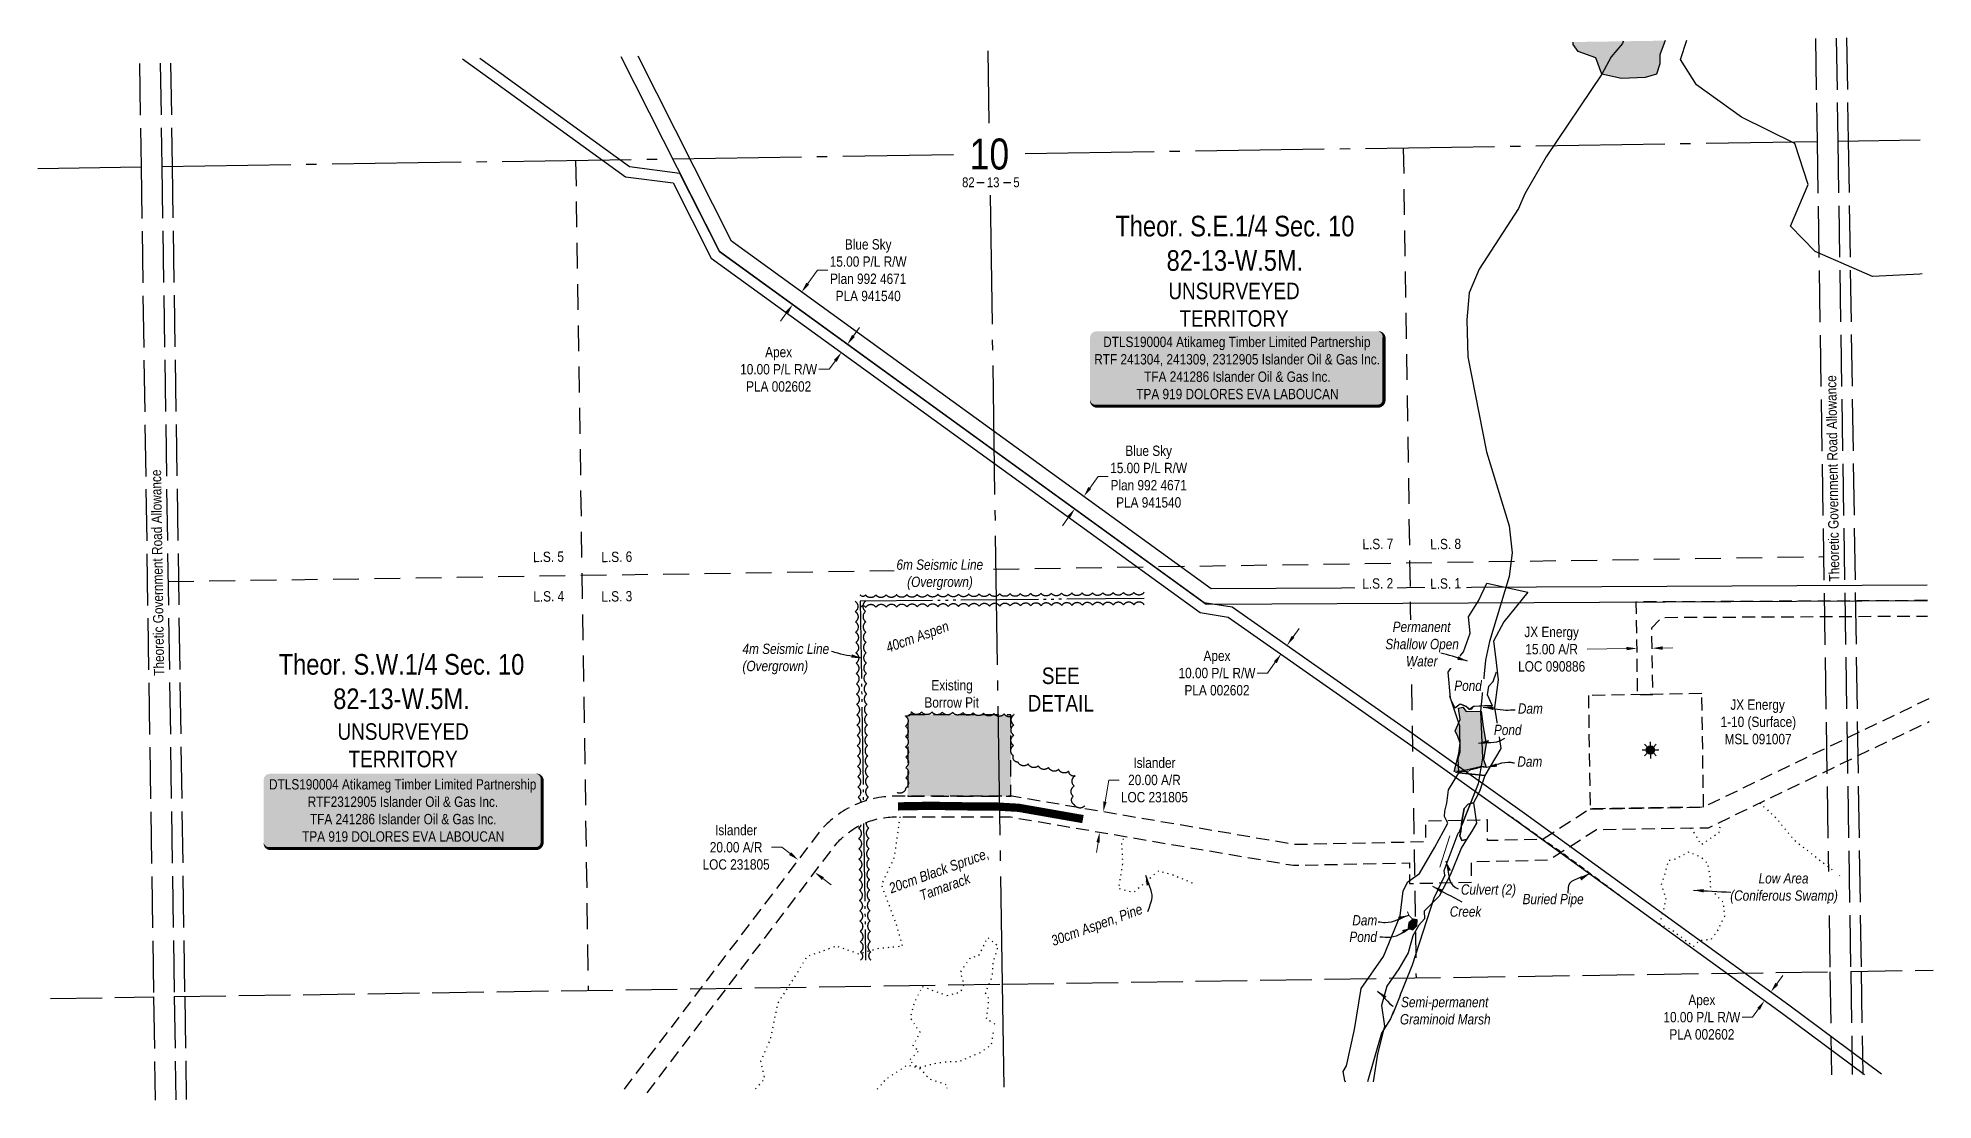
# Model space of a CAD drawing. Extents: x 563624 to 568820, y 6215995 to 6219051.
# Drawn here: x 564696 to 566532, y 6216167 to 6217196 of the extents above; entities that cross this region are included whole.
import ezdxf
from ezdxf.enums import TextEntityAlignment as Align

# ---------------------------------------------------------------- set-up
doc = ezdxf.new("R2010")
doc.units = 0
doc.header["$LTSCALE"] = 5
for name, pattern in [('0', [1, 1, 0]), ('foc-ACCESSROAD', [3.75, 2.5, -1.25]), ('foc-LSD', [8, 5, -3]), ('foc-QUARTERLINE', [33, 25, -3, 2, -3]), ('foc-SEISMIC', [20.5, 15, -1, 0.5, -1, 0.5, -1, 0.5, -1]), ('foc-TOPO', [1, 0.2, -0.8]), ('foc-UNSURVEYED', [12.5, 10, -2.5]), ('HIDDEN2', [4.7625, 3.175, -1.5875]), ('UG_PIPE', [1.875, 1.25, -0.625])]:
    doc.linetypes.add(name, pattern=pattern)
for name, color, linetype in [('10', 1, 'Continuous'), ('9', 3, 'Continuous'), ('AS-PIPE-UG', 44, 'UG_PIPE'), ('AS-PIPE-UG-T', 44, 'Continuous'), ('AS-ROADS', 254, 'Continuous'), ('AS-SEISMIC', 224, 'foc-SEISMIC'), ('C-AR', 13, 'foc-ACCESSROAD'), ('C-SYMBOL', 7, 'Continuous'), ('DETAIL-T', 7, 'Continuous'), ('F-AR', 190, 'foc-ACCESSROAD'), ('F-RW', 190, 'Continuous'), ('F-WS', 190, 'foc-ACCESSROAD'), ('F-WS-S', 190, 'Continuous'), ('L-QSEC', 8, 'foc-QUARTERLINE'), ('L-ROAD-T', 7, 'Continuous'), ('L-SECLBL', 7, 'Continuous'), ('L-SECTION-LSD', 7, 'foc-LSD'), ('L-UNS-T', 3, 'Continuous'), ('L-USEC', 7, 'foc-UNSURVEYED'), ('P-PROPOSED-H', 21, 'Continuous'), ('T-BUSH', 110, '0'), ('T-BUSH-T', 110, 'Continuous'), ('T-CREEK', 160, 'Continuous'), ('T-EXISTING TFA', 220, 'HIDDEN2'), ('T-LOW-AREA', 48, 'foc-TOPO'), ('T-LOW-AREA-T', 48, 'Continuous'), ('T-VEGETATION CHANGE', 104, 'foc-TOPO'), ('T-WATER', 160, 'Continuous'), ('T-WATER-H', 133, 'Continuous'), ('T-WATER-T', 170, 'Continuous'), ('WETLAND', 143, 'Continuous'), ('WETLAND-T', 146, 'Continuous')]:
    doc.layers.add(name, color=color, linetype=linetype)
for name, color, linetype, lineweight in [('AS-GENERAL', 48, 'Continuous', 18), ('C-AR-T', 13, 'Continuous', 9), ('C-WS-T', 13, 'Continuous', 9), ('F-AR-T', 190, 'Continuous', 9), ('F-RW-T', 190, 'Continuous', 9), ('F-WS-T', 190, 'Continuous', 9), ('T-TEXT', 48, 'Continuous', 18)]:
    doc.layers.add(name, color=color, linetype=linetype, lineweight=lineweight)
doc.styles.add('100L', font='ARIALN.TTF', dxfattribs={"height": 11})
doc.styles.add('175L', font='ARIALN.TTF', dxfattribs={"height": 20})
doc.styles.add('80', font='ARIALN.TTF', dxfattribs={"height": 10})
doc.styles.add('80CG', font='ARIALN.TTF', dxfattribs={"height": 10})
doc.styles.add('80L', font='ARIALN.TTF', dxfattribs={"height": 10})
doc.styles.add('80LS', font='ARIALNI.TTF', dxfattribs={"height": 10})
doc.styles.add('foc-LtypeFont', font='ARIALN.TTF', dxfattribs={"height": 7.35})
doc.styles.add('SIMPLEX', font='ARIALN.TTF')
doc.linetypes.add('foc-TOPO-flowdirection-NOLINE', pattern='A,0,[">",foc-LtypeFont,S=0.3,R=0,X=0,Y=-0.945],-20,[">",foc-LtypeFont,S=0.3,R=0,X=0,Y=-0.945],0', length=20)
doc.dimstyles.new('Compass 5 000', dxfattribs={"dimscale": 5, "dimtxt": 9, "dimasz": 2, "dimexe": 0.2, "dimexo": 0.0625, "dimgap": 0.5, "dimtad": 0, "dimtih": 1, "dimtoh": 1, "dimzin": 0, "dimdsep": 46, "dimtxsty": '80CG', "dimcen": 0.1, "dimse1": 1, "dimse2": 1, "dimclrd": 256, "dimclrt": 256, "dimaunit": 1, "dimadec": 4, "dimazin": 0, "dimtfac": 0.06, "dimtofl": 0, "dimtmove": 0, "dimatfit": 1, "dimfxl": 0.2, "dimtolj": 1, "dimtzin": 0, "dimlwd": -1, "dimarcsym": 0})

msp = doc.modelspace()

# ---------------------------------------------------------------- texts
at = {"layer": 'AS-SEISMIC', "insert": (565378.361, 6216609.124), "char_height": 9.99544, "attachment_point": 1, "style": '80L'}
msp.add_mtext_dynamic_manual_height_columns('{\\fArial Narrow|b0|i1|c0|p34;4m Seismic Line\\P(Overgrown)}', width=85.81404, gutter_width=50, heights=[0], dxfattribs=at)
at = {"layer": 'C-SYMBOL', "color": 3, "char_height": 19.99097, "attachment_point": 2, "style": '175L'}
for s, insert, width in [('Theor. S.E.1/4 Sec. 10\\P82-13-W.5M.', (565855.556, 6217023.664), 230.79152), ('Theor. S.W.1/4 Sec. 10\\P82-13-W.5M.', (565047.921, 6216599.041), 237.13245)]:
    msp.add_mtext(s, dxfattribs=dict(at, insert=insert, width=width))
at = {"layer": 'C-WS-T', "insert": (565554.215, 6216573.801), "char_height": 9.99544, "attachment_point": 1, "style": '80L'}
msp.add_mtext_dynamic_manual_height_columns('\\pi7.21928;Existing \\P\\pi0.4727;Borrow Pit', width=52.83851, gutter_width=50, heights=[0], dxfattribs=at)
at = {"layer": 'DETAIL-T', "color": 3, "insert": (565686.794, 6216564.667), "char_height": 15.9928, "width": 63.60739, "attachment_point": 5, "style": '80CG'}
msp.add_mtext('SEE\\PDETAIL', dxfattribs=at)
at = {"layer": 'F-WS-T', "insert": (566325.563, 6216555.021), "char_height": 9.99544, "attachment_point": 1, "style": '80L'}
msp.add_mtext_dynamic_manual_height_columns('\\pi10.10288;JX Energy\\P\\pi0.68017;1-10 (Surface)\\P\\pi4.54267;MSL 091007', width=72.62387, gutter_width=50, heights=[0], dxfattribs=at)
at = {"layer": 'L-ROAD-T', "style": '80L'}
for p in [(566434.845, 6216769.212), (564811.474, 6216677.86)]:
    msp.add_text('Theoretic Government Road Allowance', height=9.99549, rotation=90.887072, dxfattribs=at).set_placement(p, align=Align.MIDDLE_CENTER)
at = {"layer": 'L-UNS-T', "color": 3, "char_height": 15.99278, "attachment_point": 5, "style": '80L'}
for insert in [(565854.712, 6216937.383), (565049.544, 6216510.516)]:
    msp.add_mtext_dynamic_manual_height_columns('UNSURVEYED TERRITORY', width=126.35668, gutter_width=47.479, heights=[0], dxfattribs=dict(at, insert=insert))
at = {"layer": 'T-TEXT', "char_height": 9.99544, "attachment_point": 1, "style": '80L'}
for insert in [(566129.82, 6216551.261), (566129.293, 6216499.886), (565969.33, 6216346.138)]:
    msp.add_mtext_dynamic_manual_height_columns('{\\fArial Narrow|b0|i1|c0|p34;Dam}', width=0.58705, gutter_width=50, heights=[0], dxfattribs=dict(at, insert=insert))
at = {"layer": 'T-WATER-T', "char_height": 9.99544, "attachment_point": 1, "style": '80L'}
for s, width, insert in [('{\\fArial Narrow|b0|i1|c0|p34;Creek}', 31.25962, (566063.811, 6216354.566)), ('{\\fArial Narrow|b0|i1|c0|p34;Pond}', 27.41241, (565966.51, 6216330.06))]:
    msp.add_mtext_dynamic_manual_height_columns(s, width=width, gutter_width=50, heights=[0], dxfattribs=dict(at, insert=insert))

# ---------------------------------------------------------------- blocks, each defined once
blk = doc.blocks.new('L-SECLBL')
at = {"layer": '9', "color": 7}
for p, q in [((-5.1, -27.8), (-12.3, -27.8)), ((20.7, -27.8), (13.5, -27.8))]:
    blk.add_line(p, q, dxfattribs=at)
at = {"layer": '10', "color": 2, "style": 'SIMPLEX'}
blk.add_attdef('SEC', text='', height=30, dxfattribs=at).set_placement((0, 0), align=Align.MIDDLE)
at = {"layer": '10', "color": 5, "style": '80L'}
blk.add_attdef('TWP', text='', height=9.5, dxfattribs=at).set_placement((-14.4, -27.4), align=Align.MIDDLE_RIGHT)
blk.add_attdef('RGE', text='', height=9.5, dxfattribs=at).set_placement((3.6, -27.4), align=Align.MIDDLE_CENTER)
blk.add_attdef('MER', text='', height=9.5, dxfattribs=at).set_placement((23.2, -27.4), align=Align.MIDDLE_LEFT)
blk = doc.blocks.new('*D19')
at = {"layer": 'C-AR-T', "transparency": 16777216}
for p, q in [((565416.5, 6216411.8), (565406.5, 6216411.8)), ((565424.5, 6216405.8), (565416.5, 6216411.8)), ((565456.3, 6216381.6), (565464.3, 6216375.5))]:
    blk.add_line(p, q, dxfattribs=at)
for points in [[(565425.5, 6216407.1), (565423.5, 6216404.4), (565432.4, 6216399.7)], [(565457.3, 6216382.9), (565455.3, 6216380.2), (565448.4, 6216387.6)]]:
    blk.add_solid(points, dxfattribs=at)
at = {"layer": 'C-AR-T', "transparency": 16777216, "insert": (565372.2, 6216411.8), "char_height": 10, "attachment_point": 5, "style": '80CG'}
blk.add_mtext('\\A1;Islander\\P20.00 A/R\\PLOC 231805', dxfattribs=at)
blk = doc.blocks.new('*D20')
at = {"layer": 'C-AR-T', "transparency": 16777216}
for p, q in [((565729.7, 6216456), (565733.3, 6216477)), ((565733.3, 6216477), (565743.3, 6216477)), ((565723, 6216416.6), (565721.3, 6216406.7))]:
    blk.add_line(p, q, dxfattribs=at)
for points in [[(565728, 6216456.3), (565731.3, 6216455.7), (565728, 6216446.2)], [(565721.3, 6216416.9), (565724.6, 6216416.3), (565724.6, 6216426.5)]]:
    blk.add_solid(points, dxfattribs=at)
at = {"layer": 'C-AR-T', "transparency": 16777216, "insert": (565777.6, 6216477), "char_height": 10, "attachment_point": 5, "style": '80CG'}
blk.add_mtext('\\A1;Islander\\P20.00 A/R\\PLOC 231805', dxfattribs=at)
blk = doc.blocks.new('*D21')
at = {"layer": 'F-AR-T', "transparency": 16777216}
for p, q in [((566235.1, 6216604.3), (566196.8, 6216603.7)), ((566270, 6216604.9), (566280, 6216605))]:
    blk.add_line(p, q, dxfattribs=at)
for points in [[(566235, 6216606), (566235.1, 6216602.7), (566245.1, 6216604.5)], [(566270, 6216606.5), (566270.1, 6216603.2), (566260, 6216604.7)]]:
    blk.add_solid(points, dxfattribs=at)
at = {"layer": 'F-AR-T', "transparency": 16777216, "insert": (566162.5, 6216603.7), "char_height": 10, "attachment_point": 5, "style": '80CG'}
blk.add_mtext('\\A1;JX Energy\\P15.00 A/R^JLOC 090886', dxfattribs=at)
blk = doc.blocks.new('*D22')
at = {"layer": 'F-RW-T', "transparency": 16777216}
for p, q in [((565714.9, 6216759.9), (565722.9, 6216770.9)), ((565722.9, 6216770.9), (565732.9, 6216770.9)), ((565694.4, 6216731.5), (565688.5, 6216723.4))]:
    blk.add_line(p, q, dxfattribs=at)
for points in [[(565713.6, 6216760.9), (565716.3, 6216758.9), (565709.1, 6216751.8)], [(565693, 6216732.5), (565695.7, 6216730.6), (565700.3, 6216739.6)]]:
    blk.add_solid(points, dxfattribs=at)
at = {"layer": 'F-RW-T', "transparency": 16777216, "insert": (565772, 6216770.9), "char_height": 10, "attachment_point": 5, "style": '80CG'}
blk.add_mtext('\\A1;Blue Sky\\P15.00 P/L R/W\\PPlan 992 4671^JPLA 941540 ', dxfattribs=at)
blk = doc.blocks.new('*D23')
at = {"layer": 'F-RW-T', "transparency": 16777216}
for p, q in [((566380.7, 6216279.5), (566386.6, 6216287.6)), ((566357.2, 6216247.2), (566347.2, 6216247.2)), ((566363.1, 6216255.2), (566357.2, 6216247.2))]:
    blk.add_line(p, q, dxfattribs=at)
for points in [[(566379.4, 6216280.5), (566382, 6216278.5), (566374.8, 6216271.4)], [(566361.7, 6216256.2), (566364.4, 6216254.3), (566368.9, 6216263.3)]]:
    blk.add_solid(points, dxfattribs=at)
at = {"layer": 'F-RW-T', "transparency": 16777216, "insert": (566308.1, 6216247.2), "char_height": 10, "attachment_point": 5, "style": '80CG'}
blk.add_mtext('\\A1;Apex\\P10.00 P/L R/W^JPLA 002602', dxfattribs=at)
blk = doc.blocks.new('*D24')
at = {"layer": 'F-RW-T', "transparency": 16777216}
for p, q in [((565441.7, 6216957.9), (565451.1, 6216970.9)), ((565451.1, 6216970.9), (565461.1, 6216970.9)), ((565421.1, 6216929.5), (565415.3, 6216921.4))]:
    blk.add_line(p, q, dxfattribs=at)
for points in [[(565440.3, 6216958.8), (565443, 6216956.9), (565435.8, 6216949.8)], [(565419.8, 6216930.5), (565422.5, 6216928.5), (565427, 6216937.6)]]:
    blk.add_solid(points, dxfattribs=at)
at = {"layer": 'F-RW-T', "transparency": 16777216, "insert": (565500.2, 6216970.9), "char_height": 10, "attachment_point": 5, "style": '80CG'}
blk.add_mtext('\\A1;Blue Sky\\P15.00 P/L R/W\\PPlan 992 4671^JPLA 941540', dxfattribs=at)
blk = doc.blocks.new('*D25')
at = {"layer": 'F-RW-T', "transparency": 16777216}
for p, q in [((565911.9, 6216615.7), (565917.7, 6216623.9)), ((565887.3, 6216580.6), (565877.3, 6216580.6)), ((565894.7, 6216591.2), (565887.3, 6216580.6))]:
    blk.add_line(p, q, dxfattribs=at)
for points in [[(565910.6, 6216616.7), (565913.3, 6216614.8), (565906.2, 6216607.6)], [(565893.4, 6216592.1), (565896.1, 6216590.2), (565900.5, 6216599.4)]]:
    blk.add_solid(points, dxfattribs=at)
at = {"layer": 'F-RW-T', "transparency": 16777216, "insert": (565838.2, 6216580.6), "char_height": 10, "attachment_point": 5, "style": '80CG'}
blk.add_mtext('\\A1;Apex\\P10.00 P/L R/W^JPLA 002602', dxfattribs=at)
blk = doc.blocks.new('*D26')
at = {"layer": 'F-RW-T', "transparency": 16777216}
for p, q in [((565486, 6216907.3), (565491.8, 6216915.3)), ((565462.5, 6216874.9), (565452.5, 6216874.9)), ((565468.4, 6216883), (565462.5, 6216874.9))]:
    blk.add_line(p, q, dxfattribs=at)
for points in [[(565484.6, 6216908.2), (565487.3, 6216906.3), (565480.1, 6216899.2)], [(565467, 6216883.9), (565469.7, 6216882), (565474.2, 6216891.1)]]:
    blk.add_solid(points, dxfattribs=at)
at = {"layer": 'F-RW-T', "transparency": 16777216, "insert": (565413.4, 6216874.9), "char_height": 10, "attachment_point": 5, "style": '80CG'}
blk.add_mtext('\\A1;Apex\\P10.00 P/L R/W^JPLA 002602', dxfattribs=at)
blk = doc.blocks.new('GAS')
h = blk.add_hatch(color=255)
h.dxf.hatch_style = 1
edge = h.paths.add_edge_path()
edge.add_arc((0, 0), 0.9, 0, 360)
for p, q in [((-0.81, 0), (-1.62, 0)), ((-0.57, 0.57), (-1.14, 1.14)), ((0, 0.81), (0, 1.62)), ((0.57, 0.57), (1.14, 1.14)), ((1.62, 0), (0.81, 0)), ((-0.57, -0.57), (-1.14, -1.14)), ((0, -0.81), (0, -1.62)), ((1.14, -1.14), (0.57, -0.57))]:
    blk.add_line(p, q)
blk.add_circle((0, 0), 0.8)
blk = doc.blocks.new('*U27')
h = blk.add_hatch(color=255)
edge = h.paths.add_edge_path()
edge.add_line((-129, -37), (129, -37))
edge.add_arc((129, -31), 6, 270, 360)
edge.add_line((135, -31), (135, 29.5))
edge.add_arc((129, 29.5), 6, 0, 90)
edge.add_line((129, 35.5), (-129, 35.5))
edge.add_arc((-129, 29.5), 6, 90, 180)
edge.add_line((-135, 29.5), (-135, -31))
edge.add_arc((-129, -31), 6, 180, 270)
at = {"color": 44, "flags": 128}
blk.add_lwpolyline([(-129, -37, 3, 3, 0), (129, -37, 3, 3, 0.414214), (135, -31, 3, 3, 0), (135, 29.5, 3, 0, 0.414214), (129, 35.5, 0, 0, 0), (-129, 35.5, 0, 0, 0.414214), (-135, 29.5, 0, 0, 0), (-135, -31, 0, 3, 0.414214)], format="xyseb", close=True, dxfattribs=at)
at = {"color": 44, "style": '80'}
blk.add_attdef('ENTER_TEXT_001', (-36, -5), '', height=10, dxfattribs=at)
blk = doc.blocks.new('*U28')
h = blk.add_hatch(color=255)
edge = h.paths.add_edge_path()
edge.add_line((-136.5, -37), (136.5, -37))
edge.add_arc((136.5, -31), 6, 270, 360)
edge.add_line((142.5, -31), (142.5, 29.5))
edge.add_arc((136.5, 29.5), 6, 0, 90)
edge.add_line((136.5, 35.5), (-136.5, 35.5))
edge.add_arc((-136.5, 29.5), 6, 90, 180)
edge.add_line((-142.5, 29.5), (-142.5, -31))
edge.add_arc((-136.5, -31), 6, 180, 270)
at = {"color": 44, "flags": 128}
blk.add_lwpolyline([(-136.5, -37, 3, 3, 0), (136.5, -37, 3, 3, 0.414214), (142.5, -31, 3, 3, 0), (142.5, 29.5, 3, 0, 0.414214), (136.5, 35.5, 0, 0, 0), (-136.5, 35.5, 0, 0, 0.414214), (-142.5, 29.5, 0, 0, 0), (-142.5, -31, 0, 3, 0.414214)], format="xyseb", close=True, dxfattribs=at)
at = {"color": 44, "style": '80'}
blk.add_attdef('ENTER_TEXT_001', (-36, -5), '', height=10, dxfattribs=at)

# ---------------------------------------------------------------- dimensions: what is measured, and where the dimension line sits
at = {"layer": 'C-AR-T'}
dim = msp.add_linear_dim(base=(565728.004, 6216446.164), p1=(565694.795, 6216431.558), p2=(565698.162, 6216451.263), angle=80.303067, text='Islander\\P20.00 A/R\\PLOC 231805', dimstyle='Compass 5 000', dxfattribs=at)
dim.commit()
dim.dimension.update_dxf_attribs({"geometry": '*D20', "text_midpoint": (565777.604, 6216476.973), "dimtype": 161})
dim = msp.add_aligned_dim(p1=(565451.186, 6216391.338), p2=(565435.268, 6216403.431), distance=4.683, text='Islander\\P20.00 A/R\\PLOC 231805', dimstyle='Compass 5 000', dxfattribs=at)
dim.commit()
dim.dimension.update_dxf_attribs({"geometry": '*D19', "text_midpoint": (565372.174, 6216411.8)})
at = {"layer": 'F-AR-T'}
dim = msp.add_linear_dim(base=(566245.05, 6216604.485), p1=(566259.848, 6216617.084), p2=(566244.857, 6216616.849), angle=180.8958, text='JX Energy\\P15.00 A/R^JLOC 090886', dimstyle='Compass 5 000', dxfattribs=at)
dim.commit()
dim.dimension.update_dxf_attribs({"geometry": '*D21', "text_midpoint": (566162.501, 6216603.731), "dimtype": 161})
at = {"layer": 'F-RW-T'}
for base, p1, p2, angle, text, picture, middle in [((565435.803, 6216949.759), (565530.413, 6216862.696), (565539.21, 6216874.837), 54.075241, 'Blue Sky\\P15.00 P/L R/W\\PPlan 992 4671^JPLA 941540', '*D24', (565500.234, 6216970.937)), ((565709.056, 6216751.777), (565707.47, 6216734.411), (565716.267, 6216746.553), 54.075241, 'Blue Sky\\P15.00 P/L R/W\\PPlan 992 4671^JPLA 941540 ', '*D22', (565771.973, 6216770.867)), ((565900.461, 6216599.377), (565943.317, 6216581.505), (565937.574, 6216573.324), 234.932445, 'Apex\\P10.00 P/L R/W^JPLA 002602', '*D25', (565838.171, 6216580.567))]:
    dim = msp.add_linear_dim(base=base, p1=p1, p2=p2, angle=angle, text=text, dimstyle='Compass 5 000', dxfattribs=at)
    dim.commit()
    dim.dimension.update_dxf_attribs({"geometry": picture, "text_midpoint": middle, "dimtype": 161})
for p1, p2, distance, picture, middle in [((565489.884, 6216892.061), (565484.02, 6216883.966), -12.089, '*D26', (565413.409, 6216874.864)), ((566375.082, 6216271.237), (566369.208, 6216263.15), -0.319, '*D23', (566308.111, 6216247.155))]:
    dim = msp.add_aligned_dim(p1=p1, p2=p2, distance=distance, text='Apex\\P10.00 P/L R/W^JPLA 002602', dimstyle='Compass 5 000', dxfattribs=at)
    dim.commit()
    dim.dimension.update_dxf_attribs({"geometry": picture, "text_midpoint": middle})

# ---------------------------------------------------------------- hatches: boundary and pattern name
at = {"layer": 'P-PROPOSED-H'}
h = msp.add_hatch(color=256, dxfattribs=at)
h.dxf.hatch_style = 1
h.paths.add_polyline_path([(565538.575, 6216461.238), (565638.529, 6216461.238), (565638.529, 6216540.202), (565538.575, 6216540.202)])
at = {"layer": 'T-WATER-H'}
h = msp.add_hatch(color=256, dxfattribs=at)
h.dxf.hatch_style = 1
h.paths.add_polyline_path([(566272.543, 6217193.318), (566183.334, 6217191.974), (566183.334, 6217189.707), (566188.329, 6217182.714), (566205.313, 6217176.72), (566211.307, 6217160.735), (566230.289, 6217156.74), (566253.267, 6217157.739), (566264.257, 6217160.737), (566267.254, 6217170.727), (566267.254, 6217179.718)])
h = msp.add_hatch(color=256, dxfattribs=at)
h.dxf.hatch_style = 1
h.paths.add_polyline_path([(566099.074, 6216489.538), (566094.523, 6216490.007), (566089.377, 6216488.705), (566074.711, 6216485.45), (566068.051, 6216485.28), (566072.546, 6216502.743), (566073.876, 6216512.79), (566071.487, 6216519.071), (566068.881, 6216524.596), (566073.884, 6216535.688), (566072.29, 6216546.474), (566076.412, 6216547.668), (566079.817, 6216543.389), (566094.159, 6216543.844), (566096.097, 6216528.461), (566099.094, 6216512.002), (566096.487, 6216496.778)])
h = msp.add_hatch(color=256, dxfattribs=at)
h.dxf.hatch_style = 1
h.paths.add_polyline_path([(566028.428, 6216342.184), (566024.256, 6216338.584), (566023.63, 6216334.17), (566024.948, 6216332.806), (566028.058, 6216332.016), (566031.817, 6216335.638), (566032.242, 6216341.612)])

# ---------------------------------------------------------------- linework, layer by layer
at = {"layer": 'AS-GENERAL', "const_width": 1, "flags": 128}
for points in [[(566068.728, 6216546.786), (566070.34, 6216547.599), (566072.533, 6216549.907), (566073.932, 6216550.488), (566079.606, 6216548.146), (566082.483, 6216545.208), (566085.23, 6216545.832), (566086.791, 6216548.341), (566097.291, 6216548.931), (566103.793, 6216548.487), (566105.603, 6216549.278)], [(566099.441, 6216489.24), (566095.044, 6216489.724), (566089.486, 6216488.188), (566084.131, 6216486.999), (566082.078, 6216485.698), (566076.12, 6216485.219), (566069.193, 6216484.187)], [(566027.498, 6216342.659), (566024.145, 6216345.753), (566022.806, 6216349.604)]]:
    msp.add_lwpolyline(points, dxfattribs=at)
at = {"layer": 'AS-GENERAL', "flags": 128}
for points in [[(566054.287, 6216392.425), (566063.862, 6216422.987)], [(566058.55, 6216391.054), (566071.63, 6216424.556)]]:
    msp.add_lwpolyline(points, dxfattribs=at)
at = {"layer": 'AS-PIPE-UG', "flags": 128}
msp.add_lwpolyline([(566120.205, 6216443.353), (566130.298, 6216436.641), (566150.17, 6216422.278), (566168.44, 6216409.654), (566189.214, 6216394.496), (566211.264, 6216378.05), (566228.415, 6216365.325)], dxfattribs=at)
at = {"layer": 'AS-ROADS', "const_width": 7.996, "flags": 128}
msp.add_lwpolyline([(565708.328, 6216439.15), (565645.951, 6216450.085), (565622.223, 6216451.434), (565600.154, 6216451.412), (565560.047, 6216452.003), (565529.017, 6216451.446)], dxfattribs=at)
at = {"layer": 'AS-SEISMIC', "flags": 128}
for points in [[(565492.558, 6216650.217), (565495.449, 6216456.116)], [(565767.596, 6216652.868), (565492.563, 6216650.22)], [(565495.767, 6216434.779), (565497.736, 6216302.558)]]:
    msp.add_lwpolyline(points, dxfattribs=at)
at = {"layer": 'C-AR', "flags": 128}
for points in [[(566528.101, 6216555.76), (566309.779, 6216450.744), (566199.83, 6216449.013), (566153.708, 6216419.404), (566100.362, 6216418.289), (566100.362, 6216438.284), (566040.39, 6216437.031), (566040.39, 6216417.035), (565913.939, 6216414.391), (565639.785, 6216461.238), (565523.045, 6216461.238, 0.21258022), (565453.24, 6216427.089), (565260.75, 6216173.71)], [(565286.145, 6216174.092), (565468.856, 6216414.598, -0.20987055), (565523.426, 6216441.247), (565638.089, 6216441.247), (565912.451, 6216394.365), (566024.907, 6216396.716), (566024.907, 6216376.721), (566084.88, 6216377.975), (566084.88, 6216397.97), (566159.763, 6216399.536), (566205.838, 6216429.114), (566314.486, 6216430.825), (566528.442, 6216533.741)]]:
    msp.add_lwpolyline(points, format="xyb", dxfattribs=at)
at = {"layer": 'F-AR', "flags": 128}
msp.add_lwpolyline([(566526.629, 6216650.851), (566244.168, 6216649.433), (566245.581, 6216559.697), (566260.573, 6216559.933), (566259.555, 6216624.522), (566269.393, 6216634.566), (566526.861, 6216635.859)], dxfattribs=at)
at = {"layer": 'F-WS'}
msp.add_lwpolyline([(566199.83, 6216449.013), (566309.766, 6216450.744), (566308.035, 6216560.68), (566198.099, 6216558.949)], close=True, dxfattribs=at)
at = {"layer": 'L-QSEC'}
for p, q in [((565616.175, 6217183.432), (565617.245, 6217113.472)), ((565652.25, 6217084.009), (566419.777, 6217095.568)), ((566439.882, 6217095.871), (566519.72, 6217097.072)), ((564695.58, 6217069.599), (564795.523, 6217071.105)), ((564815.628, 6217071.409), (565583.006, 6217082.966)), ((565618.315, 6217043.512), (565630.004, 6216279.234)), ((565630.004, 6216279.234), (565631.532, 6216179.292))]:
    msp.add_line(p, q, dxfattribs=at)
at = {"layer": 'L-SECTION-LSD'}
for p, q in [((566018.739, 6217089.528), (566031.116, 6216285.273)), ((565216.661, 6217077.449), (565228.885, 6216273.195)), ((564821.702, 6216669.283), (566426.003, 6216693.44))]:
    msp.add_line(p, q, dxfattribs=at)
at = {"layer": 'L-USEC'}
for p, q in [((566418.229, 6217195.512), (566419.777, 6217095.568)), ((566438.334, 6217195.815), (566439.882, 6217095.88)), ((566448.392, 6217195.966), (566449.939, 6217096.035)), ((564794.013, 6217171.049), (564795.523, 6217071.105)), ((564814.119, 6217171.352), (564815.628, 6217071.408)), ((564824.176, 6217171.504), (564825.686, 6217071.56)), ((566419.777, 6217095.568), (566432.229, 6216291.312)), ((566439.882, 6217095.88), (566452.335, 6216291.623)), ((566449.939, 6217096.035), (566462.392, 6216291.779)), ((564795.523, 6217071.105), (564807.671, 6216266.854)), ((564815.628, 6217071.408), (564827.777, 6216267.158)), ((564825.686, 6217071.56), (564837.834, 6216267.31)), ((565630.004, 6216279.234), (566432.229, 6216291.312)), ((566432.229, 6216291.312), (566433.777, 6216191.369)), ((566452.335, 6216291.614), (566532.173, 6216292.816)), ((566452.335, 6216291.623), (566453.882, 6216191.672)), ((566462.392, 6216291.779), (566463.94, 6216191.823)), ((564707.727, 6216265.35), (564807.671, 6216266.854)), ((564807.671, 6216266.854), (564809.18, 6216166.912)), ((564827.777, 6216267.157), (565630.004, 6216279.234)), ((564827.777, 6216267.158), (564829.286, 6216167.214)), ((564837.834, 6216267.31), (564839.343, 6216167.366))]:
    msp.add_line(p, q, dxfattribs=at)
at = {"layer": 'T-BUSH', "flags": 128}
for points in [[(565487.561, 6216650.143, -0.52056705), (565487.71, 6216640.148, -0.52056705), (565487.859, 6216630.154, -0.52056705), (565488.007, 6216620.16, -0.52056705), (565488.156, 6216610.165, -0.52056705), (565488.305, 6216600.171, -0.52056705), (565488.454, 6216590.177, -0.52056705), (565488.603, 6216580.182, -0.52056705), (565488.752, 6216570.188, -0.52056705), (565488.901, 6216560.194, -0.52056705), (565489.049, 6216550.199, -0.52056705), (565489.198, 6216540.205, -0.52056705), (565489.347, 6216530.211, -0.52056705), (565489.496, 6216520.216, -0.52056705), (565489.645, 6216510.222, -0.52056705), (565489.794, 6216500.228, -0.52056705), (565489.943, 6216490.233, -0.52056705), (565490.091, 6216480.239, -0.52056705), (565490.24, 6216470.245, -0.52056705), (565490.389, 6216460.25, -0.24599793), (565493.065, 6216455.262, -0.24599793)], [(565767.538, 6216658.865, -0.52056705), (565757.543, 6216658.769, -0.52056705), (565747.548, 6216658.673, -0.52056705), (565737.553, 6216658.576, -0.52056705), (565727.558, 6216658.48, -0.52056705), (565717.563, 6216658.384, -0.52056705), (565707.568, 6216658.288, -0.52056705), (565697.573, 6216658.191, -0.52056705), (565687.578, 6216658.095, -0.52056705), (565677.583, 6216657.999, -0.52056705), (565667.588, 6216657.903, -0.52056705), (565657.594, 6216657.806, -0.52056705), (565647.599, 6216657.71, -0.52056705), (565637.604, 6216657.614, -0.52056705), (565627.609, 6216657.518, -0.52056705), (565617.614, 6216657.422, -0.52056705), (565607.619, 6216657.325, -0.52056705), (565597.624, 6216657.229, -0.52056705), (565587.629, 6216657.133, -0.52056705), (565577.634, 6216657.037, -0.52056705), (565567.639, 6216656.94, -0.52056705), (565557.644, 6216656.844, -0.52056705), (565547.649, 6216656.748, -0.52056705), (565537.654, 6216656.652, -0.52056705), (565527.659, 6216656.555, -0.52056705), (565517.664, 6216656.459, -0.52056705), (565507.669, 6216656.363, -0.52056705), (565497.674, 6216656.267, -0.52056705), (565492.505, 6216656.217, -0.52056705)], [(565767.654, 6216646.871, 0.52056705), (565757.659, 6216646.775, 0.52056705), (565747.664, 6216646.679, 0.52056705), (565737.669, 6216646.582, 0.52056705), (565727.674, 6216646.486, 0.52056705), (565717.679, 6216646.39, 0.52056705), (565707.684, 6216646.294, 0.52056705), (565697.689, 6216646.197, 0.52056705), (565687.694, 6216646.101, 0.52056705), (565677.699, 6216646.005, 0.52056705), (565667.704, 6216645.909, 0.52056705), (565657.709, 6216645.812, 0.52056705), (565647.714, 6216645.716, 0.52056705), (565637.719, 6216645.62, 0.52056705), (565627.724, 6216645.524, 0.52056705), (565617.729, 6216645.428, 0.52056705), (565607.734, 6216645.331, 0.52056705), (565597.739, 6216645.235, 0.52056705), (565587.744, 6216645.139, 0.52056705), (565577.749, 6216645.043, 0.52056705), (565567.754, 6216644.946, 0.52056705), (565557.759, 6216644.85, 0.52056705), (565547.764, 6216644.754, 0.52056705), (565537.769, 6216644.658, 0.52056705), (565527.774, 6216644.561, 0.52056705), (565517.779, 6216644.465, 0.52056705), (565507.784, 6216644.369, 0.52056705), (565497.789, 6216644.273, 0.52056705), (565492.621, 6216644.223, 0.52056705)], [(565497.555, 6216650.291, 0.52056705), (565497.704, 6216640.297, 0.52056705), (565497.853, 6216630.303, 0.52056705), (565498.002, 6216620.308, 0.52056705), (565498.151, 6216610.314, 0.52056705), (565498.299, 6216600.32, 0.52056705), (565498.448, 6216590.325, 0.52056705), (565498.597, 6216580.331, 0.52056705), (565498.746, 6216570.337, 0.52056705), (565498.895, 6216560.342, 0.52056705), (565499.044, 6216550.348, 0.52056705), (565499.193, 6216540.354, 0.52056705), (565499.341, 6216530.359, 0.52056705), (565499.49, 6216520.365, 0.52056705), (565499.639, 6216510.371, 0.52056705), (565499.788, 6216500.376, 0.52056705), (565499.937, 6216490.382, 0.52056705), (565500.086, 6216480.388, 0.52056705), (565500.235, 6216470.393, 0.52056705), (565500.383, 6216460.399, 0.17534785), (565498.047, 6216456.968, 0.17534785)], [(565710, 6216452.001, -0.52056705), (565700.052, 6216452.973, -0.52056705), (565698.903, 6216461.187, -0.52056705), (565699.863, 6216471.136, -0.52056705), (565700.822, 6216481.085, -0.52056705), (565694.625, 6216485.594, -0.52056705), (565684.781, 6216487.332, -0.52056705), (565674.938, 6216489.07, -0.52056705), (565665.095, 6216490.808, -0.52056705), (565655.252, 6216492.546, -0.52056705), (565645.408, 6216494.284, -0.52056705), (565640.867, 6216500.398, -0.52056705), (565641.027, 6216510.393, -0.52056705), (565641.186, 6216520.387, -0.52056705), (565641.345, 6216530.381, -0.52056705), (565641.504, 6216540.375, -0.52056705), (565631.955, 6216541.129, -0.52056705), (565621.965, 6216541.464, -0.52056705), (565611.975, 6216541.798, -0.52056705), (565601.986, 6216542.133, -0.52056705), (565591.996, 6216542.467, -0.52056705), (565582.003, 6216542.663, -0.52056705), (565572.008, 6216542.786, -0.52056705), (565562.013, 6216542.909, -0.52056705), (565552.018, 6216543.032, -0.52056705), (565542.024, 6216543.155, -0.52056705), (565536.221, 6216539.072, -0.52056705), (565536.312, 6216529.077, -0.52056705), (565536.403, 6216519.082, -0.52056705), (565536.494, 6216509.087, -0.52056705), (565536.585, 6216499.092, -0.52056705), (565536.604, 6216489.097, -0.52056705), (565536.569, 6216479.101, -0.52056705), (565536.533, 6216469.106, -0.52056705), (565528.32, 6216464.858, -0.52056705)], [(565493.131, 6216433.544, -0.16858058), (565490.836, 6216430.267, -0.52056705), (565490.984, 6216420.273, -0.52056705), (565491.133, 6216410.279, -0.52056705), (565491.282, 6216400.284, -0.52056705), (565491.431, 6216390.29, -0.52056705), (565491.58, 6216380.296, -0.52056705), (565491.729, 6216370.301, -0.52056705), (565491.878, 6216360.307, -0.52056705), (565492.026, 6216350.313, -0.52056705), (565492.175, 6216340.318, -0.52056705), (565492.324, 6216330.324, -0.52056705), (565492.473, 6216320.33, -0.52056705), (565492.622, 6216310.335, -0.52056705), (565492.739, 6216302.484)], [(565498.163, 6216435.797, 0.26311742), (565500.83, 6216430.416, 0.52056705), (565500.979, 6216420.422, 0.52056705), (565501.128, 6216410.427, 0.52056705), (565501.277, 6216400.433, 0.52056705), (565501.425, 6216390.439, 0.52056705), (565501.574, 6216380.444, 0.52056705), (565501.723, 6216370.45, 0.52056705), (565501.872, 6216360.456, 0.52056705), (565502.021, 6216350.461, 0.52056705), (565502.17, 6216340.467, 0.52056705), (565502.319, 6216330.473, 0.52056705), (565502.467, 6216320.478, 0.52056705), (565502.616, 6216310.484, 0.52056705), (565502.733, 6216302.632)]]:
    msp.add_lwpolyline(points, format="xyb", dxfattribs=at)
at = {"layer": 'T-CREEK', "flags": 128}
msp.add_lwpolyline([(566058.959, 6216384.793), (566058.334, 6216389.436), (566071.984, 6216425.566), (566073.28, 6216426.664), (566075.331, 6216433.141)], dxfattribs=at)
at = {"layer": 'T-EXISTING TFA', "flags": 128}
msp.add_lwpolyline([(565538.575, 6216461.238), (565638.529, 6216461.238), (565638.529, 6216540.202), (565538.575, 6216540.202)], close=True, dxfattribs=at)
at = {"layer": 'T-LOW-AREA', "flags": 128}
msp.add_lwpolyline([(566316.634, 6216372.926), (566316.041, 6216384.37), (566313.879, 6216395.835), (566307.578, 6216401.898), (566295.514, 6216407.153), (566282.324, 6216400.414), (566275.557, 6216398.756), (566272.186, 6216386.252), (566268.657, 6216375.337), (566273.216, 6216362.588), (566270.15, 6216348.057), (566267.114, 6216337.568), (566279.094, 6216331.75), (566299.935, 6216315.833), (566305.866, 6216321.703), (566317.086, 6216322.715), (566323.045, 6216330.185), (566330.241, 6216345.166), (566329.26, 6216357.914), (566319.737, 6216368.215)], dxfattribs=at)
at = {"layer": 'T-VEGETATION CHANGE', "flags": 128}
for points in [[(566364.218, 6216454.747), (566380.062, 6216440.118), (566397.356, 6216418.924), (566441.733, 6216384.289)], [(565530.877, 6216441.247), (565525.261, 6216401.795), (565512.994, 6216375.494), (565527.305, 6216336.885), (565533.327, 6216315.943), (565510.718, 6216313.726), (565491.004, 6216308.416), (565469.441, 6216315.985), (565440.956, 6216306.01), (565431.189, 6216289.946), (565412.587, 6216260.981), (565405.189, 6216225.767), (565395.951, 6216204.6), (565399.739, 6216187.373), (565388.973, 6216175.64)], [(566297.231, 6216430.553), (566301.963, 6216423.698), (566307.347, 6216414.304), (566324.909, 6216426.234), (566326.48, 6216436.595)], [(565814.526, 6216377.025), (565794.526, 6216385.23), (565781.518, 6216388.83), (565769.526, 6216378.535), (565757.426, 6216368.031), (565743.047, 6216371.747), (565746.978, 6216396.229), (565745.906, 6216417.981), (565749.13, 6216422.273)], [(565623.065, 6216240.588), (565614.869, 6216245.245), (565617.247, 6216264.34), (565614.02, 6216270.777), (565620.494, 6216286.806), (565621.494, 6216301.184), (565626.293, 6216315.911), (565616.01, 6216324.47), (565606.809, 6216306.427), (565598.985, 6216304.543), (565589.224, 6216290.811), (565593.016, 6216278.85), (565589.285, 6216271.139), (565576.706, 6216268.057), (565552.408, 6216276.712), (565544.433, 6216260.02), (565540.851, 6216246.538), (565550.409, 6216232.649), (565543.206, 6216218.937), (565549.466, 6216214.811), (565539.987, 6216205.264), (565548.692, 6216198.275), (565563.485, 6216202.184), (565575.08, 6216204.06), (565588.74, 6216204.442), (565609.008, 6216213.202), (565619.549, 6216220.253), (565622.058, 6216235.046)], [(565509.02, 6216177.447), (565517.612, 6216187.358), (565538.356, 6216201.021), (565549.494, 6216198.099), (565560.239, 6216187.057), (565576.663, 6216181.798), (565576.314, 6216178.46)]]:
    msp.add_lwpolyline(points, dxfattribs=at)
at = {"layer": 'T-WATER', "flags": 128}
for points in [[(566272.543, 6217193.318), (566267.254, 6217179.718), (566267.254, 6217170.727), (566264.257, 6217160.737), (566253.267, 6217157.739), (566230.289, 6217156.74), (566211.307, 6217160.735), (566205.313, 6217176.72), (566188.329, 6217182.714), (566183.334, 6217189.707), (566183.334, 6217191.974)], [(566231.954, 6217192.706), (566231.288, 6217190.707), (566220.299, 6217177.719), (566211.307, 6217160.735)], [(566063.545, 6216558.193), (566065.499, 6216553.229), (566068.567, 6216546.964), (566072.549, 6216549.91), (566073.815, 6216550.755), (566079.614, 6216548.462), (566082.832, 6216545.563), (566086.639, 6216548.529), (566097.421, 6216549.115), (566105.024, 6216549.406), (566100.219, 6216559.575), (566101.518, 6216568.007), (566105.911, 6216572.318), (566109, 6216581.909)], [(566099.074, 6216489.538), (566094.523, 6216490.007), (566089.377, 6216488.705), (566074.711, 6216485.45), (566068.051, 6216485.28), (566072.546, 6216502.743), (566073.876, 6216512.79), (566071.487, 6216519.071), (566068.881, 6216524.596), (566073.884, 6216535.688), (566072.29, 6216546.474), (566076.412, 6216547.668), (566079.817, 6216543.389), (566094.159, 6216543.844), (566096.097, 6216528.461), (566099.094, 6216512.002), (566096.487, 6216496.778)], [(566028.428, 6216342.184), (566024.256, 6216338.584), (566023.63, 6216334.17), (566024.948, 6216332.806), (566028.058, 6216332.016), (566031.817, 6216335.638), (566032.242, 6216341.612)]]:
    msp.add_lwpolyline(points, dxfattribs=at)
for points in [[(566099.074, 6216489.538), (566094.523, 6216490.007), (566089.377, 6216488.705), (566074.711, 6216485.45), (566068.051, 6216485.28), (566072.546, 6216502.743), (566073.876, 6216512.79), (566071.487, 6216519.071), (566068.881, 6216524.596), (566073.884, 6216535.688), (566072.29, 6216546.474), (566076.412, 6216547.668), (566079.817, 6216543.389), (566094.159, 6216543.844), (566096.097, 6216528.461), (566099.094, 6216512.002), (566096.487, 6216496.778)], [(566028.428, 6216342.184), (566024.256, 6216338.584), (566023.63, 6216334.17), (566024.948, 6216332.806), (566028.058, 6216332.016), (566031.817, 6216335.638), (566032.242, 6216341.612)]]:
    msp.add_lwpolyline(points, close=True, dxfattribs=at)
at = {"layer": 'WETLAND'}
for points in [[(566521.725, 6216967.536), (566519.324, 6216967.033), (566473.605, 6216964.942), (566417.777, 6216988.981), (566393.829, 6217013.514), (566411.227, 6217053.904), (566398.133, 6217093.822), (566346.444, 6217119.308), (566302.986, 6217150.456), (566287.356, 6217175.117), (566293.491, 6217193.633)], [(565962.726, 6216184.277), (565961.959, 6216185.954), (565960.379, 6216194.691), (565963.672, 6216200.171), (565971.314, 6216235.189), (565978.049, 6216274.94), (565999.608, 6216305.923), (566015.694, 6216345.484), (566018.663, 6216369.518), (566023.203, 6216378.25), (566034.429, 6216386.419), (566049.394, 6216411.969), (566062.004, 6216435.059), (566058.731, 6216441.639), (566059.095, 6216446.887), (566060.794, 6216454.622), (566062.562, 6216467.476), (566072.612, 6216483.989), (566097.738, 6216481.344), (566092.667, 6216465.792), (566088.955, 6216458.963), (566086.823, 6216455.041), (566081.685, 6216453.65), (566077.69, 6216449.514), (566075.366, 6216437.133), (566074.447, 6216427.389), (566073.495, 6216423.071), (566075.423, 6216418.427), (566080.019, 6216419.288), (566074.815, 6216410.879), (566074.507, 6216410.116), (566064.524, 6216385.4), (566053.493, 6216364.574), (566039.01, 6216349.877), (566039.326, 6216342.571), (566033.967, 6216336.473), (566028.041, 6216326.202), (566023.624, 6216309.475), (566014.513, 6216294.009), (566002.753, 6216277.17), (565997.699, 6216258.435), (566000.676, 6216238.49), (565993.742, 6216211.729), (565989.566, 6216184.681)]]:
    msp.add_lwpolyline(points, dxfattribs=at)
for points in [[(566072.612, 6216483.989), (566072.067, 6216497.723), (566073.967, 6216504.416), (566073.588, 6216529.063), (566064.49, 6216556.242), (566062.098, 6216581.524), (566067.972, 6216590.276), (566077.154, 6216601.079), (566083.553, 6216619.167), (566081.972, 6216635.134), (566091.749, 6216650.609), (566099.831, 6216667.723), (566139.528, 6216658.84), (566116.098, 6216630.328), (566106.238, 6216611.643), (566108.087, 6216596.222), (566110.751, 6216573.994), (566107.238, 6216547.371), (566110.365, 6216527.078), (566113.358, 6216507.654), (566097.738, 6216481.344), (566072.612, 6216483.989)], [(566074.447, 6216427.389), (566075.366, 6216437.133), (566077.69, 6216449.514), (566081.685, 6216453.65), (566086.823, 6216455.041), (566089.8, 6216435.097), (566085.151, 6216427.583), (566080.019, 6216419.288), (566075.423, 6216418.427), (566073.495, 6216423.071), (566074.447, 6216427.389)]]:
    msp.add_lwpolyline(points, close=True, dxfattribs=at)

# ---------------------------------------------------------------- block references
at = {"layer": 'F-WS-S', "xscale": 4.997720000000006, "yscale": 4.997720000000006, "zscale": 4.997720000000006}
msp.add_blockref('GAS', (566258.243, 6216506.057), dxfattribs=at)
at = {"layer": 'L-SECLBL', "xscale": 0.9995485000000001, "yscale": 0.9995485000000001, "zscale": 0.9995485000000001}
msp.add_blockref('L-SECLBL', (565617.703, 6217083.489), dxfattribs=at).add_auto_attribs({'SEC': '10', 'TWP': '82', 'RGE': '13', 'MER': '5'})
at = {"layer": 'L-SECLBL'}
ref = msp.add_blockref('*U28', (565857.656, 6216876.204), dxfattribs=dict(at, xscale=0.9995485000000001, yscale=0.9995485000000001, zscale=0.9995485000000001))
ref.add_attrib('ENTER_TEXT_001', 'DTLS190004 Atikameg Timber Limited Partnership', (565727.943, 6216896.458), dxfattribs={"layer": '0', "color": 44, "height": 9.99549, "style": '80'})
ref.add_attrib('ENTER_TEXT_002', 'RTF 241304, 241309, 2312905 Islander Oil & Gas Inc.', (565719.24, 6216879.621), dxfattribs={"layer": '0', "color": 44, "height": 9.99549, "style": '80'})
ref.add_attrib('ENTER_TEXT_003', 'TFA 241286 Islander Oil & Gas Inc.', (565767.611, 6216862.785), dxfattribs={"layer": '0', "color": 44, "height": 9.99549, "style": '80'})
ref.add_attrib('ENTER_TEXT_004', 'TPA 919 DOLORES EVA LABOUCAN', (565759.996, 6216845.949), dxfattribs={"layer": '0', "color": 44, "height": 9.99549, "style": '80'})
ref = msp.add_blockref('*U27', (565049.281, 6216447.571), dxfattribs=dict(at, xscale=0.9995485000000001, yscale=0.9995485000000001, zscale=0.9995485000000001))
ref.add_attrib('ENTER_TEXT_001', 'DTLS190004 Atikameg Timber Limited Partnership', (564919.568, 6216467.824), dxfattribs={"layer": '0', "color": 44, "height": 9.99549, "style": '80'})
ref.add_attrib('ENTER_TEXT_002', 'RTF2312905 Islander Oil & Gas Inc.', (564957.034, 6216450.988), dxfattribs={"layer": '0', "color": 44, "height": 9.99549, "style": '80'})
ref.add_attrib('ENTER_TEXT_003', 'TFA 241286 Islander Oil & Gas Inc.', (564959.237, 6216434.151), dxfattribs={"layer": '0', "color": 44, "height": 9.99549, "style": '80'})
ref.add_attrib('ENTER_TEXT_004', 'TPA 919 DOLORES EVA LABOUCAN', (564951.621, 6216417.315), dxfattribs={"layer": '0', "color": 44, "height": 9.99549, "style": '80'})

msp.set_redraw_order([(e.dxf.handle, doc.entitydb.next_handle()) for e in msp.query("TEXT MTEXT ATTDEF DIMENSION ARC_DIMENSION")])  # texts and dimensions are drawn at this point

# ---------------------------------------------------------------- leaders
at = {"layer": 'AS-SEISMIC', "path_type": 1}
msp.add_leader([(565493.878, 6216595.156), (565470.83, 6216599.739), (565464.634, 6216601.597)], dimstyle='Compass 5 000', override={"dimgap": 0.5, "dimtad": 0}, dxfattribs=at)
at = {"layer": 'T-BUSH-T', "path_type": 1}
msp.add_leader([(565768.946, 6216384.809), (565774.95, 6216363.055), (565770.823, 6216349.177)], dimstyle='Compass 5 000', override={"dimgap": 0.5, "dimtad": 0}, dxfattribs=at)
at = {"layer": 'T-TEXT', "path_type": 1}
for points in [[(566096.197, 6216547.657), (566118.242, 6216544.811), (566127.108, 6216544.974)], [(566099.541, 6216489.434), (566122.9, 6216494.238), (566126.581, 6216493.598)], [(566060.025, 6216398.565), (566069.193, 6216372.8), (566071.961, 6216371.59)], [(566023.739, 6216345.893), (566001.262, 6216338.669), (565994.352, 6216339.383)]]:
    msp.add_leader(points, dimstyle='Compass 5 000', override={"dimgap": 0.5, "dimtad": 0}, dxfattribs=at)
at = {"layer": 'T-WATER-T', "path_type": 1}
for points in [[(566091.727, 6216512.694), (566114.844, 6216516.16), (566117.027, 6216517.572)], [(566047.153, 6216374.024), (566075.607, 6216359.115)], [(566027.365, 6216334.179), (566006.239, 6216324.433), (565995.88, 6216324.839)]]:
    msp.add_leader(points, dimstyle='Compass 5 000', override={"dimgap": 0.5, "dimtad": 0}, dxfattribs=at)
at = {"layer": 'WETLAND-T', "path_type": 1}
msp.add_leader([(565993.698, 6216272.543), (566014.282, 6216255.631), (566018.511, 6216255.068)], dimstyle='Compass 5 000', override={"dimgap": 0.5, "dimtad": 0}, dxfattribs=at)

# ---------------------------------------------------------------- next in the draw order: texts
at = {"layer": 'AS-PIPE-UG-T', "insert": (566134.318, 6216366.67), "char_height": 9.99544, "attachment_point": 1, "style": '80L', "bg_fill": 3, "box_fill_scale": 1.15, "bg_fill_color": 256, "bg_fill_true_color": 256, "bg_fill_transparency": 0}
msp.add_mtext_dynamic_manual_height_columns('{\\fArial Narrow|b0|i1|c0|p34;Buried Pipe}', width=60.31268, gutter_width=50, heights=[0], dxfattribs=at)
at = {"layer": 'L-SECTION-LSD', "attachment_point": 1, "rotation": 0.862688, "style": '100L', "bg_fill": 3, "box_fill_scale": 1.5, "bg_fill_color": 256, "bg_fill_transparency": 0}
for s, width, insert, char_height in [('\\pi1.75778;L.S. 5', 30.38742, (565173.585, 6216697.985), 9.99549), ('L.S. 6', 30.46937, (565241.514, 6216697.985), 9.9955), ('\\pi2.30508;L.S. 7', 30.86653, (565976.785, 6216710.427), 9.99549), ('L.S. 8', 30.38742, (566044.714, 6216710.427), 9.9955), ('\\pi1.98511;L.S. 4', 30.52611, (565173.585, 6216659.718), 9.99549), ('L.S. 3', 30.3622, (565241.514, 6216659.718), 9.9955)]:
    msp.add_mtext_dynamic_manual_height_columns(s, width=width, gutter_width=54.975, heights=[0], dxfattribs=dict(at, insert=insert, char_height=char_height))
at = {"layer": 'WETLAND', "insert": (566000.861, 6216630.386), "char_height": 9.99544, "attachment_point": 1, "style": '80L', "bg_fill": 3, "box_fill_scale": 1.15, "bg_fill_color": 256, "bg_fill_true_color": 256, "bg_fill_transparency": 0}
msp.add_mtext_dynamic_manual_height_columns('\\pi7.62073;{\\fArial Narrow|b0|i1|c0|p34;Permanent \\P\\pi0.47188;Shallow Open \\P\\pi20.52071;Water}', width=71.14366, gutter_width=50, heights=[0], dxfattribs=at)
at = {"layer": 'WETLAND-T', "insert": (566010.476, 6216266.901), "char_height": 10, "width": 96.45966, "attachment_point": 1, "style": '80L', "bg_fill": 3, "box_fill_scale": 1.15, "bg_fill_color": 256, "bg_fill_true_color": 256, "bg_fill_transparency": 0}
msp.add_mtext('\\pi6.0743;{\\fArial Narrow|b0|i1|c0|p34;Semi-permanent \\P\\pi4.99995;Graminoid Marsh}', dxfattribs=at)

# ---------------------------------------------------------------- next in the draw order: linework, layer by layer
at = {"layer": 'AS-PIPE-UG', "flags": 128}
msp.add_lwpolyline([(566120.205, 6216443.353), (566130.298, 6216436.641), (566150.17, 6216422.278), (566168.44, 6216409.654), (566189.214, 6216394.496), (566211.264, 6216378.05), (566228.415, 6216365.325)], dxfattribs=at)
at = {"layer": 'F-RW', "flags": 128}
for points in [[(565107.082, 6217175.765), (565138.519, 6217153.191), (565265.102, 6217061.525), (565311.251, 6217055.513), (565348.141, 6216982.422), (565589.914, 6216807.248), (565821.773, 6216639.258), (565849.116, 6216634.844), (566022.692, 6216513.185), (566130.409, 6216436.3), (566386.387, 6216250.673), (566465.724, 6216191.85)], [(566482.173, 6216192.098), (566392.298, 6216258.734), (566136.247, 6216444.414), (566028.464, 6216521.346), (565852.974, 6216644.346), (565825.712, 6216648.747), (565595.779, 6216815.342), (565355.971, 6216989.092), (565317.79, 6217064.741), (565268.91, 6217071.109), (565144.365, 6217161.299), (565123.867, 6217176.017)], [(565260.588, 6217178.077), (565355.971, 6216989.092), (565827.652, 6216647.342), (566526.629, 6216650.851)], [(566526.397, 6216665.844), (565832.479, 6216662.359), (565367.716, 6216999.098), (565277.256, 6217178.328)]]:
    msp.add_lwpolyline(points, dxfattribs=at)
at = {"layer": 'T-WATER', "flags": 128}
for points in [[(566063.545, 6216558.193), (566065.499, 6216553.229), (566068.567, 6216546.964), (566072.549, 6216549.91), (566073.815, 6216550.755), (566079.614, 6216548.462), (566082.832, 6216545.563), (566086.639, 6216548.529), (566097.421, 6216549.115), (566105.024, 6216549.406), (566100.219, 6216559.575), (566101.518, 6216568.007), (566105.911, 6216572.318), (566109, 6216581.909)], [(566058.959, 6216384.793), (566048.463, 6216362.495), (566027.483, 6216297.557), (566006.503, 6216245.606), (565997.512, 6216231.619), (565983.948, 6216184.597)]]:
    msp.add_lwpolyline(points, dxfattribs=at)
at = {"layer": 'T-WATER', "linetype": 'foc-TOPO-flowdirection-NOLINE', "flags": 128}
msp.add_lwpolyline([(566058.959, 6216384.793), (566048.463, 6216362.495), (566027.483, 6216297.557), (566006.503, 6216245.606), (565997.512, 6216231.619), (565983.948, 6216184.597)], dxfattribs=at)

# ---------------------------------------------------------------- next in the draw order: texts
at = {"layer": 'T-TEXT', "insert": (566074.571, 6216375.899), "char_height": 9.99544, "attachment_point": 1, "style": '80L'}
msp.add_mtext_dynamic_manual_height_columns('{\\fArial Narrow|b0|i1|c0|p34;Culvert (2)}', width=52.87942, gutter_width=50, heights=[0], dxfattribs=at)

# ---------------------------------------------------------------- next in the draw order: leaders
at = {"layer": 'AS-PIPE-UG-T', "path_type": 1}
msp.add_leader([(566199.152, 6216386.044), (566178.804, 6216374.406), (566178.279, 6216367.486)], dimstyle='Compass 5 000', override={"dimgap": 0.5, "dimtad": 0}, dxfattribs=at)
at = {"layer": 'WETLAND', "path_type": 1}
msp.add_leader([(566081.029, 6216592.265), (566057.647, 6216599.221), (566055.141, 6216599.778)], dimstyle='Compass 5 000', override={"dimgap": 0.5, "dimtad": 0}, dxfattribs=at)

# ---------------------------------------------------------------- next in the draw order: texts
at = {"layer": 'AS-SEISMIC', "insert": (565527.028, 6216690.646), "char_height": 9.99544, "attachment_point": 1, "style": '80L', "bg_fill": 3, "box_fill_scale": 1.15, "bg_fill_color": 256, "bg_fill_true_color": 256, "bg_fill_transparency": 0}
msp.add_mtext_dynamic_manual_height_columns('\\pi0.54637;{\\fArial Narrow|b0|i1|c0|p34;6m Seismic Line\\P\\pi10.93385;(Overgrown)}', width=83.85853, gutter_width=50, heights=[0], dxfattribs=at)
at = {"layer": 'L-SECTION-LSD', "attachment_point": 1, "rotation": 0.862688, "style": '100L', "bg_fill": 3, "box_fill_scale": 1.5, "bg_fill_color": 256, "bg_fill_transparency": 0}
for s, width, insert, char_height in [('\\pi2.13949;L.S. 2', 30.63958, (565976.785, 6216672.159), 9.99549), ('L.S. 1', 29.97765, (566044.714, 6216672.159), 9.9955)]:
    msp.add_mtext_dynamic_manual_height_columns(s, width=width, gutter_width=54.975, heights=[0], dxfattribs=dict(at, insert=insert, char_height=char_height))
at = {"layer": 'T-BUSH-T', "attachment_point": 2, "rotation": 20, "style": '80LS', "bg_fill": 3, "box_fill_scale": 1.15, "bg_fill_color": 256, "bg_fill_true_color": 256, "bg_fill_transparency": 0}
for s, insert, char_height, width in [('40cm Aspen', (565546.095, 6216620.623), 9.9954, 63.47486), ('30cm Aspen, Pine', (565719.946, 6216341.401), 9.99544, 92.75209)]:
    msp.add_mtext(s, dxfattribs=dict(at, insert=insert, char_height=char_height, width=width))
at = {"layer": 'T-BUSH-T', "insert": (565567.028, 6216393.859), "char_height": 9.99544, "width": 109.47449, "attachment_point": 2, "rotation": 20, "style": '80LS', "bg_fill": 3, "box_fill_scale": 1, "bg_fill_color": 256, "bg_fill_transparency": 0}
msp.add_mtext('20cm Black Spruce, Tamarack', dxfattribs=at)
at = {"layer": 'T-LOW-AREA-T', "insert": (566334.537, 6216386.752), "char_height": 9.99544, "attachment_point": 1, "style": '80L', "bg_fill": 3, "box_fill_scale": 1.15, "bg_fill_color": 256, "bg_fill_true_color": 256, "bg_fill_transparency": 0}
msp.add_mtext_dynamic_manual_height_columns('\\pi28.53098;{\\fArial Narrow|b0|i1|c0|p34;Low Area\\P\\pi1.05375;(Coniferous Swamp)}', width=104.83008, gutter_width=50, heights=[0], dxfattribs=at)
at = {"layer": 'T-WATER-T', "insert": (566106.582, 6216530.548), "char_height": 9.99544, "attachment_point": 1, "style": '80L', "bg_fill": 3, "box_fill_scale": 1.15, "bg_fill_color": 256, "bg_fill_true_color": 256, "bg_fill_transparency": 0}
msp.add_mtext_dynamic_manual_height_columns('{\\fArial Narrow|b0|i1|c0|p34;Pond}', width=27.41241, gutter_width=50, heights=[0], dxfattribs=at)

# ---------------------------------------------------------------- next in the draw order: linework, layer by layer
at = {"layer": 'T-WATER', "linetype": 'foc-TOPO-flowdirection-NOLINE', "flags": 128}
msp.add_lwpolyline([(566211.307, 6217160.735), (566157.359, 6217080.811), (566136.379, 6217044.845), (566130.384, 6217030.858), (566092.421, 6216971.914), (566082.43, 6216948.935), (566080.432, 6216922.96), (566081.431, 6216886.995), (566099.414, 6216795.083), (566121.393, 6216723.152), (566124.39, 6216697.177), (566121.393, 6216674.199), (566102.411, 6216611.258), (566098.415, 6216593.275), (566093.42, 6216543.323), (566095.418, 6216498.366), (566091.422, 6216473.39), (566076.559, 6216436.214), (566075.331, 6216433.141)], dxfattribs=at)
at = {"layer": 'T-WATER', "flags": 128}
msp.add_lwpolyline([(566211.307, 6217160.735), (566157.359, 6217080.811), (566136.379, 6217044.845), (566130.384, 6217030.858), (566092.421, 6216971.914), (566082.43, 6216948.935), (566080.432, 6216922.96), (566081.431, 6216886.995), (566099.414, 6216795.083), (566121.393, 6216723.152), (566124.39, 6216697.177), (566121.393, 6216674.199), (566102.411, 6216611.258), (566098.415, 6216593.275), (566093.42, 6216543.323), (566095.418, 6216498.366), (566091.422, 6216473.39), (566075.331, 6216433.141)], dxfattribs=at)

# ---------------------------------------------------------------- next in the draw order: leaders
at = {"layer": 'T-LOW-AREA-T', "path_type": 1}
msp.add_leader([(566299.928, 6216370.238), (566336.018, 6216368.28)], dimstyle='Compass 5 000', override={"dimgap": 0.5, "dimtad": 0}, dxfattribs=at)

# ---------------------------------------------------------------- next in the draw order: texts
at = {"layer": 'T-WATER-T', "insert": (566068.132, 6216573.38), "char_height": 9.99544, "attachment_point": 1, "style": '80L', "bg_fill": 3, "box_fill_scale": 1.15, "bg_fill_color": 256, "bg_fill_true_color": 256, "bg_fill_transparency": 0}
msp.add_mtext_dynamic_manual_height_columns('{\\fArial Narrow|b0|i1|c0|p34;Pond}', width=30.21101, gutter_width=50, heights=[0], dxfattribs=at)

doc.saveas('drawing.dxf')
